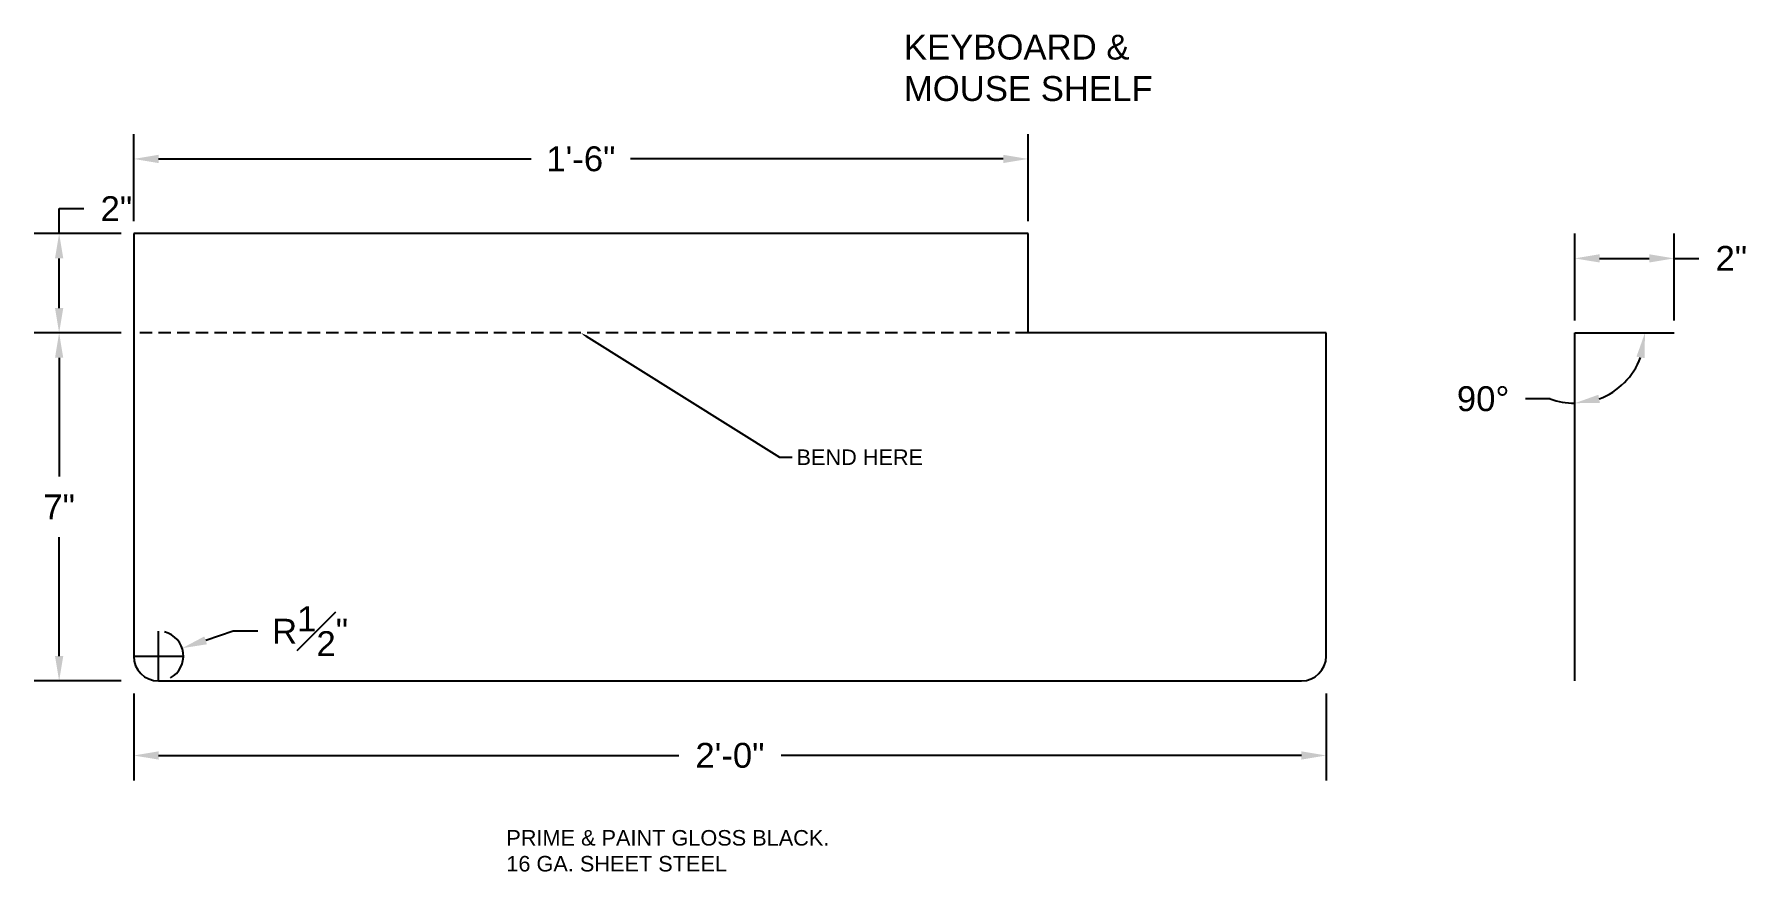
# Model space of a CAD drawing. Header units: inches. Extents: x -228 to 241, y -155 to 115.
# Drawn here: x -69.5 to -35, y -81.34 to -64.49 of the extents above; entities that cross this region are included whole.
import ezdxf
from ezdxf import colors
from ezdxf.entities.mleader import LeaderData, LeaderLine
from ezdxf.math import Vec2, Vec3

# ---------------------------------------------------------------- set-up
doc = ezdxf.new("R2010")
doc.units = ezdxf.units.IN
doc.header["$MEASUREMENT"] = 0
doc.linetypes.add('HIDDEN', pattern=[0.375, 0.25, -0.125])
doc.layers.add('HID', color=2, linetype='HIDDEN')
doc.layers.add('PANEL', color=150, linetype='Continuous')
doc.styles.add('Notes', font='arial.ttf', dxfattribs={"height": 0.125})
doc.styles.get("Standard").update_dxf_attribs({"font": 'arial.ttf'})
doc.dimstyles.new('MEP', dxfattribs={"dimtxt": 0.125, "dimasz": 0.125, "dimexe": 0.125, "dimexo": 0.0625, "dimgap": 0.09, "dimtad": 0, "dimtih": 1, "dimtoh": 1, "dimdec": 5, "dimzin": 3, "dimdsep": 46, "dimlunit": 4, "dimtxsty": 'Standard', "dimcen": 0.125, "dimazin": 2, "dimtfac": 1, "dimtdec": 5, "dimtofl": 0, "dimtmove": 0, "dimatfit": 3, "dimfxl": 1, "dimfrac": 1, "dimtolj": 1, "dimtzin": 0, "dimarcsym": 0})

msp = doc.modelspace()

# ---------------------------------------------------------------- texts
at = {"layer": 'PANEL', "attachment_point": 1, "style": 'Notes'}
for s, width, insert, char_height in [('KEYBOARD & MOUSE SHELF', 7, (-52, -64.5), 0.5), ('PRIME & PAINT GLOSS BLACK.\\P16 GA. SHEET STEEL', 8.5, (-60, -80.5), 0.3125)]:
    msp.add_mtext_dynamic_manual_height_columns(s, width=width, gutter_width=0.625, heights=[0], dxfattribs=dict(at, insert=insert, char_height=char_height))

# ---------------------------------------------------------------- blocks, each defined once
blk = doc.blocks.new('*D63')
at = {"layer": 'Defpoints', "color": 0, "transparency": 16777216}
for p in [(-67.5, -70.5), (-69, -77.5), (-67.5, -77.5)]:
    blk.add_point(p, dxfattribs=at)
at = {"layer": 'PANEL', "color": 0, "lineweight": -2, "transparency": 16777216}
for p, q in [((-67.75, -70.5), (-69.5, -70.5)), ((-69, -71), (-69, -73.39)), ((-69, -77), (-69, -74.61)), ((-67.75, -77.5), (-69.5, -77.5))]:
    blk.add_line(p, q, dxfattribs=at)
at = {"layer": 'PANEL', "color": 0, "transparency": 16777216}
for points in [[(-69.083, -71), (-68.917, -71), (-69, -70.5)], [(-69.083, -77), (-68.917, -77), (-69, -77.5)]]:
    blk.add_solid(points, dxfattribs=at)
at = {"layer": 'PANEL', "color": 0, "transparency": 16777216, "insert": (-69, -74), "char_height": 0.5, "attachment_point": 5}
blk.add_mtext('\\A1;7"', dxfattribs=at)
blk = doc.blocks.new('*D64')
at = {"layer": 'Defpoints', "color": 0, "transparency": 16777216}
for p in [(-69, -68.5), (-67.5, -68.5), (-67.5, -70.5)]:
    blk.add_point(p, dxfattribs=at)
at = {"layer": 'PANEL', "color": 0, "lineweight": -2, "transparency": 16777216}
for p, q in [((-69, -68.5), (-69, -68)), ((-69, -68), (-68.5, -68)), ((-67.75, -68.5), (-69.5, -68.5)), ((-69, -70), (-69, -69)), ((-67.75, -70.5), (-69.5, -70.5))]:
    blk.add_line(p, q, dxfattribs=at)
at = {"layer": 'PANEL', "color": 0, "transparency": 16777216}
for points in [[(-69.083, -69), (-68.917, -69), (-69, -68.5)], [(-69.083, -70), (-68.917, -70), (-69, -70.5)]]:
    blk.add_solid(points, dxfattribs=at)
at = {"layer": 'PANEL', "color": 0, "transparency": 16777216, "insert": (-67.848, -68), "char_height": 0.5, "attachment_point": 5}
blk.add_mtext('\\A1;2"', dxfattribs=at)
blk = doc.blocks.new('*D65')
at = {"layer": 'Defpoints', "color": 0, "transparency": 16777216}
for p in [(-67.5, -77.5), (-43.5, -77.5), (-43.5, -79)]:
    blk.add_point(p, dxfattribs=at)
at = {"layer": 'PANEL', "color": 0, "lineweight": -2, "transparency": 16777216}
for p, q in [((-67.5, -77.75), (-67.5, -79.5)), ((-43.5, -77.75), (-43.5, -79.5)), ((-67, -79), (-56.529, -79)), ((-44, -79), (-54.471, -79))]:
    blk.add_line(p, q, dxfattribs=at)
at = {"layer": 'PANEL', "color": 0, "transparency": 16777216}
for points in [[(-67, -78.917), (-67, -79.083), (-67.5, -79)], [(-44, -78.917), (-44, -79.083), (-43.5, -79)]]:
    blk.add_solid(points, dxfattribs=at)
at = {"layer": 'PANEL', "color": 0, "transparency": 16777216, "insert": (-55.5, -79), "char_height": 0.5, "attachment_point": 5}
blk.add_mtext('\\A1;2\'-0"', dxfattribs=at)
blk = doc.blocks.new('*D66')
at = {"layer": 'Defpoints', "color": 0, "transparency": 16777216}
for p in [(-49.5, -67), (-67.5, -68.5), (-49.5, -68.5)]:
    blk.add_point(p, dxfattribs=at)
at = {"layer": 'PANEL', "color": 0, "lineweight": -2, "transparency": 16777216}
for p, q in [((-67.5, -68.25), (-67.5, -66.5)), ((-49.5, -68.25), (-49.5, -66.5)), ((-67, -67), (-59.501, -67)), ((-50, -67), (-57.499, -67))]:
    blk.add_line(p, q, dxfattribs=at)
at = {"layer": 'PANEL', "color": 0, "transparency": 16777216}
for points in [[(-67, -66.917), (-67, -67.083), (-67.5, -67)], [(-50, -66.917), (-50, -67.083), (-49.5, -67)]]:
    blk.add_solid(points, dxfattribs=at)
at = {"layer": 'PANEL', "color": 0, "transparency": 16777216, "insert": (-58.5, -67), "char_height": 0.5, "attachment_point": 5}
blk.add_mtext('\\A1;1\'-6"', dxfattribs=at)
blk = doc.blocks.new('*D67')
at = {"layer": 'Defpoints', "color": 0, "transparency": 16777216}
for p in [(-36.5, -69), (-38.5, -70.5), (-36.5, -70.5)]:
    blk.add_point(p, dxfattribs=at)
at = {"layer": 'PANEL', "color": 0, "lineweight": -2, "transparency": 16777216}
for p, q in [((-38.5, -70.25), (-38.5, -68.5)), ((-36.5, -70.25), (-36.5, -68.5)), ((-38, -69), (-37, -69)), ((-36.5, -69), (-36, -69))]:
    blk.add_line(p, q, dxfattribs=at)
at = {"layer": 'PANEL', "color": 0, "transparency": 16777216}
for points in [[(-38, -68.917), (-38, -69.083), (-38.5, -69)], [(-37, -68.917), (-37, -69.083), (-36.5, -69)]]:
    blk.add_solid(points, dxfattribs=at)
at = {"layer": 'PANEL', "color": 0, "transparency": 16777216, "insert": (-35.348, -69), "char_height": 0.5, "attachment_point": 5}
blk.add_mtext('\\A1;2"', dxfattribs=at)
blk = doc.blocks.new('*D68')
at = {"layer": 'Defpoints', "color": 0, "transparency": 16777216}
for p in [(-38.5, -70.5), (-38.5, -70.5), (-36.5, -70.5), (-37.275, -71.207), (-38.5, -77.5)]:
    blk.add_point(p, dxfattribs=at)
at = {"layer": 'PANEL', "color": 0, "lineweight": -2, "transparency": 16777216}
blk.add_line((-38.992, -71.826), (-39.492, -71.826), dxfattribs=at)
for start, end in [(290.3641, 339.6359), (249.6359, 270)]:
    blk.add_arc((-38.5, -70.5), 1.414, start, end, dxfattribs=at)
at = {"layer": 'PANEL', "color": 0, "transparency": 16777216}
for points in [[(-37.256, -70.977), (-37.092, -71.007), (-37.086, -70.5)], [(-37.993, -71.908), (-38.023, -71.744), (-38.5, -71.914)]]:
    blk.add_solid(points, dxfattribs=at)
at = {"layer": 'PANEL', "color": 0, "transparency": 16777216, "insert": (-40.343, -71.826), "char_height": 0.5, "attachment_point": 5}
blk.add_mtext('\\A1;90°', dxfattribs=at)
blk = doc.blocks.new('*D69')
at = {"layer": 'Defpoints', "color": 0, "transparency": 16777216}
for p in [(-66.526, -76.842), (-67, -77)]:
    blk.add_point(p, dxfattribs=at)
at = {"layer": 'PANEL', "color": 0, "lineweight": -2, "transparency": 16777216}
for p, q in [((-67, -77.5), (-67, -76.5)), ((-65.5, -76.5), (-66.051, -76.684)), ((-65, -76.5), (-65.5, -76.5)), ((-67.5, -77), (-66.5, -77))]:
    blk.add_line(p, q, dxfattribs=at)
blk.add_arc((-67, -77), 0.5, 298.6479, 75.7307, dxfattribs=at)
at = {"layer": 'PANEL', "color": 0, "transparency": 16777216}
blk.add_solid([(-66.078, -76.605), (-66.025, -76.763), (-66.526, -76.842)], dxfattribs=at)
at = {"layer": 'PANEL', "color": 0, "transparency": 16777216, "insert": (-63.95, -76.5), "char_height": 0.5, "attachment_point": 5}
blk.add_mtext('\\A1;R{\\H1.000000x;\\S1#2;}"', dxfattribs=at)

# ---------------------------------------------------------------- dimensions: what is measured, and where the dimension line sits
at = {"layer": 'PANEL'}
for base, p1, p2, picture, middle in [((-49.5, -67), (-67.5, -68.5), (-49.5, -68.5), '*D66', (-58.5, -67)), ((-36.5, -69), (-38.5, -70.5), (-36.5, -70.5), '*D67', (-35.34839, -69)), ((-43.5, -79), (-67.5, -77.5), (-43.5, -77.5), '*D65', (-55.5, -79))]:
    dim = msp.add_linear_dim(base=base, p1=p1, p2=p2, dimstyle='MEP', override={"dimscale": 4}, dxfattribs=at)
    dim.commit()
    dim.dimension.update_dxf_attribs({"geometry": picture, "text_midpoint": middle})
for base, p2, picture, middle in [((-69, -68.5), (-67.5, -68.5), '*D64', (-67.84839, -68)), ((-69, -77.5), (-67.5, -77.5), '*D63', (-69, -74))]:
    dim = msp.add_linear_dim(base=base, p1=(-67.5, -70.5), p2=p2, angle=90, dimstyle='MEP', override={"dimscale": 4}, dxfattribs=at)
    dim.commit()
    dim.dimension.update_dxf_attribs({"geometry": picture, "text_midpoint": middle})
dim = msp.add_angular_dim_2l(base=(-37.275255, -71.207107), line1=((-38.5, -77.5), (-38.5, -70.5)), line2=((-38.5, -70.5), (-36.5, -70.5)), dimstyle='MEP', override={"dimscale": 4}, dxfattribs=at)
dim.commit()
dim.dimension.update_dxf_attribs({"geometry": '*D68', "text_midpoint": (-40.342576, -71.825825)})
dim = msp.add_radius_dim(center=(-67, -77), mpoint=(-66.525658, -76.841886), dimstyle='MEP', override={"dimscale": 4}, dxfattribs=at)
dim.commit()
dim.dimension.update_dxf_attribs({"geometry": '*D69', "text_midpoint": (-63.949914, -76.5), "dimtype": 164})

# ---------------------------------------------------------------- linework, layer by layer
at = {"layer": 'HID'}
msp.add_line((-49.5, -70.5), (-67.5, -70.5), dxfattribs=at)
at = {"layer": 'PANEL'}
for p, q in [((-49.5, -68.5), (-67.5, -68.5)), ((-67.5, -68.5), (-67.5, -77)), ((-49.5, -70.5), (-49.5, -68.5)), ((-43.5, -70.5), (-49.5, -70.5)), ((-43.5, -77), (-43.5, -70.5)), ((-38.5, -77.5), (-38.5, -70.5)), ((-38.5, -70.5), (-36.5, -70.5)), ((-67, -77.5), (-44, -77.5))]:
    msp.add_line(p, q, dxfattribs=at)
for centre, start, end in [((-67, -77), 180, 270), ((-44, -77), 270, 0)]:
    msp.add_arc(centre, 0.5, start, end, dxfattribs=at)

msp.set_redraw_order([(e.dxf.handle, doc.entitydb.next_handle()) for e in msp.query("TEXT MTEXT ATTDEF DIMENSION ARC_DIMENSION")])  # texts and dimensions are drawn at this point

# ---------------------------------------------------------------- leaders
ml = msp.add_multileader_mtext('Standard', dxfattribs=at)
ml.set_content('BEND HERE', color=256, style='Notes')
ml.set_leader_properties()
ml.build(insert=Vec2(0, 0))
ml.multileader.update_dxf_attribs({"dogleg_length": 0.25, "arrow_head_size": 0.125})
ctx = ml.context
ctx.base_point, ctx.char_height, ctx.arrow_head_size, ctx.landing_gap_size, ctx.plane_origin = Vec3(-54.25, -73), 0.3125, 0.125, 0.09, Vec3(-58.5, -70.5)
notes = []
notes.append((ctx, [(0, (1, 1, 0), (-54.5, -73), (1, 0), 0.25, [(0, [(-58.5, -70.5)], 0, [])])]))
ctx.mtext.insert, ctx.mtext.flow_direction = Vec3(-54.16, -72.843643), 5
for ctx, leaders in notes:
    for number, flags, end, landing, length, lines in leaders:
        leader = LeaderData()
        leader.index, (leader.has_last_leader_line, leader.has_dogleg_vector, leader.attachment_direction) = number, flags
        leader.last_leader_point, leader.dogleg_vector, leader.dogleg_length = Vec3(end), Vec3(landing), length
        for number, points, colour, breaks in lines:
            line = LeaderLine()
            line.index, line.vertices, line.color, line.breaks = number, Vec3.list(points), colors.encode_raw_color(colour), breaks
            leader.lines.append(line)
        ctx.leaders.append(leader)

doc.saveas('drawing.dxf')
